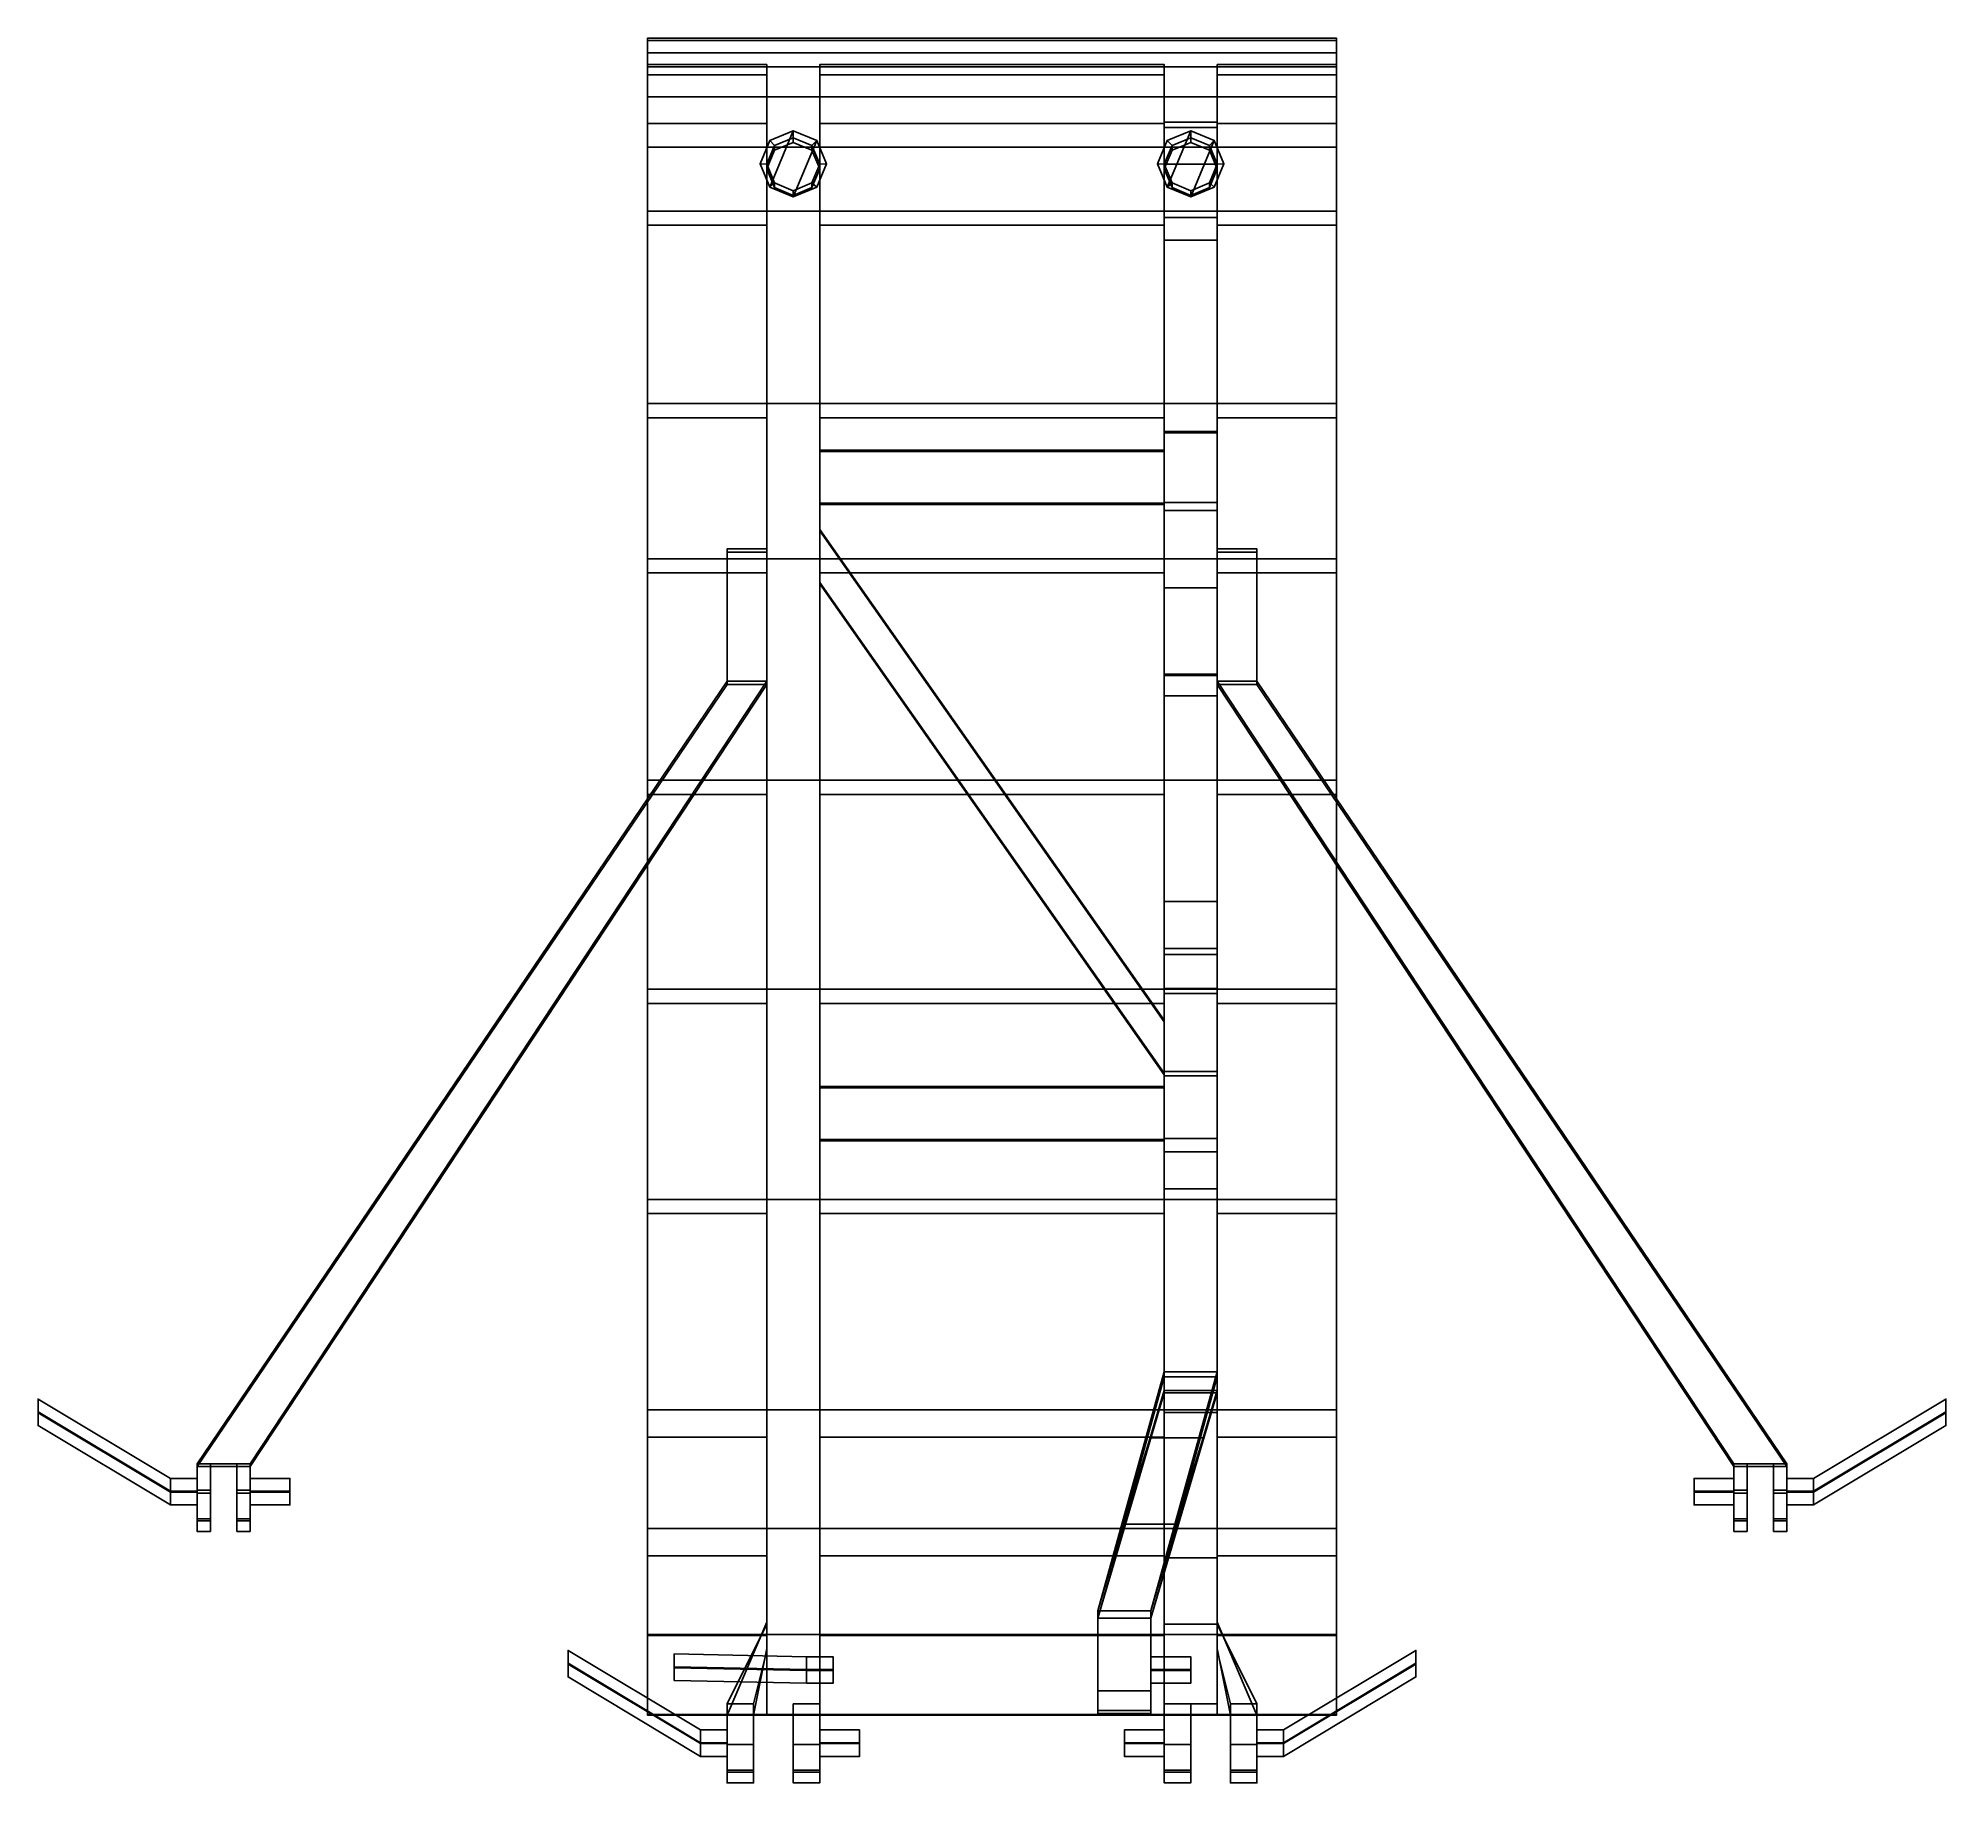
# Model space of a CAD drawing. Extents: x -0.72 to 0.72, y 1.65 to 2.97.
import ezdxf

# ---------------------------------------------------------------- set-up
doc = ezdxf.new("R2010")
doc.units = 0
doc.layers.add('TAIL', color=1, linetype='CONTINUOUS')

msp = doc.modelspace()

# ---------------------------------------------------------------- linework, layer by layer
at = {"layer": 'TAIL'}
for points in [[(-0.26, 2.9669, 1.0753), (-0.26, 2.9651, 1.1253), (0.26, 2.9651, 1.1253), (0.26, 2.9669, 1.0753)], [(-0.26, 2.9559, 0.9798), (-0.26, 2.9669, 1.0753), (0.26, 2.9669, 1.0753), (0.26, 2.9559, 0.9798)], [(-0.26, 2.9469, 1.0746), (-0.26, 2.9451, 1.1246), (-0.26, 2.9651, 1.1253), (-0.26, 2.9669, 1.0753)], [(-0.26, 2.9393, 1.0043), (-0.26, 2.9469, 1.0746), (-0.26, 2.9669, 1.0753), (-0.26, 2.9559, 0.9798)], [(0.26, 2.9669, 1.0753), (0.26, 2.9651, 1.1253), (0.26, 2.9451, 1.1246), (0.26, 2.9469, 1.0746)], [(0.26, 2.9559, 0.9798), (0.26, 2.9669, 1.0753), (0.26, 2.9469, 1.0746), (0.26, 2.9393, 1.0043)], [(-0.26, 2.9651, 1.1253), (-0.26, 2.9451, 1.1246), (0.26, 2.9451, 1.1246), (0.26, 2.9651, 1.1253)], [(-0.26, 2.9225, 0.9137), (-0.26, 2.9559, 0.9798), (0.26, 2.9559, 0.9798), (0.26, 2.9225, 0.9137)], [(-0.26, 2.9025, 0.913), (-0.26, 2.9393, 1.0043), (-0.26, 2.9559, 0.9798), (-0.26, 2.9225, 0.9137)], [(0.26, 2.9225, 0.9137), (0.26, 2.9559, 0.9798), (0.26, 2.9393, 1.0043), (0.26, 2.9025, 0.913)], [(-0.26, 2.9469, 1.0746), (-0.26, 2.9393, 1.0043), (-0.17, 2.9393, 1.0043), (-0.17, 2.9469, 1.0746)], [(-0.26, 2.9451, 1.1246), (-0.26, 2.9469, 1.0746), (-0.17, 2.9469, 1.0746), (-0.17, 2.9451, 1.1246)], [(-0.26, 2.9393, 1.0043), (-0.26, 2.9025, 0.913), (-0.17, 2.9025, 0.913), (-0.17, 2.9393, 1.0043)], [(-0.13, 2.9469, 1.0746), (-0.13, 2.9393, 1.0043), (0.13, 2.9393, 1.0043), (0.13, 2.9469, 1.0746)], [(-0.13, 2.9451, 1.1246), (-0.13, 2.9469, 1.0746), (0.13, 2.9469, 1.0746), (0.13, 2.9451, 1.1246)], [(-0.13, 2.9393, 1.0043), (-0.13, 2.9025, 0.913), (0.13, 2.9025, 0.913), (0.13, 2.9393, 1.0043)], [(0.13, 2.9469, 1.0746), (0.13, 2.9393, 1.0043), (0.13, 2.8994, 1.0029), (0.13, 2.9034, 1.0277)], [(0.13, 2.9451, 1.1246), (0.13, 2.9469, 1.0746), (0.13, 2.9034, 1.0277)], [(0.13, 2.9451, 1.1246), (0.13, 1.9443, 1.1299), (0.17, 1.9443, 1.1299), (0.17, 2.9451, 1.1246)], [(0.13, 2.9451, 1.1246), (0.13, 2.9451, 1.1246), (0.13, 2.9034, 1.0277), (0.13, 2.8315, 1.0741)], [(0.13, 2.9451, 1.1246), (0.13, 2.9451, 1.1246), (0.13, 2.8315, 1.0741), (0.13, 2.6701, 1.075)], [(0.13, 2.6701, 1.075), (0.13, 2.6701, 1.075), (0.13, 2.552, 1.0745), (0.13, 2.9451, 1.1246)], [(0.13, 2.552, 1.0745), (0.13, 2.552, 1.0745), (0.13, 2.3152, 1.076), (0.13, 2.9451, 1.1246)], [(0.13, 1.9443, 1.1299), (0.13, 2.9451, 1.1246), (0.13, 2.3152, 1.076), (0.13, 2.1363, 1.0763)], [(0.13, 2.9393, 1.0043), (0.13, 2.9025, 0.913), (0.13, 2.8718, 0.9319), (0.13, 2.8994, 1.0029)], [(0.17, 2.9034, 1.0277), (0.17, 2.8994, 1.0029), (0.17, 2.9393, 1.0043), (0.17, 2.9469, 1.0746)], [(0.17, 2.9034, 1.0277), (0.17, 2.9034, 1.0277), (0.17, 2.9469, 1.0746), (0.17, 2.9451, 1.1246)], [(0.17, 2.9469, 1.0746), (0.17, 2.9393, 1.0043), (0.26, 2.9393, 1.0043), (0.26, 2.9469, 1.0746)], [(0.17, 2.9451, 1.1246), (0.17, 2.9469, 1.0746), (0.26, 2.9469, 1.0746), (0.26, 2.9451, 1.1246)], [(0.17, 2.8315, 1.0741), (0.17, 2.9034, 1.0277), (0.17, 2.9451, 1.1246)], [(0.17, 2.6701, 1.075), (0.17, 2.8315, 1.0741), (0.17, 2.9451, 1.1246)], [(0.17, 2.9451, 1.1246), (0.17, 2.552, 1.0745), (0.17, 2.6701, 1.075)], [(0.17, 2.9451, 1.1246), (0.17, 2.3152, 1.076), (0.17, 2.552, 1.0745)], [(0.17, 2.1363, 1.0763), (0.17, 2.3152, 1.076), (0.17, 2.9451, 1.1246), (0.17, 1.9443, 1.1299)], [(0.17, 2.8994, 1.0029), (0.17, 2.8718, 0.9319), (0.17, 2.9025, 0.913), (0.17, 2.9393, 1.0043)], [(0.17, 2.9393, 1.0043), (0.17, 2.9025, 0.913), (0.26, 2.9025, 0.913), (0.26, 2.9393, 1.0043)], [(-0.26, 2.8846, 0.8523), (-0.26, 2.9225, 0.9137), (0.26, 2.9225, 0.9137), (0.26, 2.8846, 0.8523)], [(-0.26, 2.8257, 0.8202), (-0.26, 2.9025, 0.913), (-0.26, 2.9225, 0.9137), (-0.26, 2.8846, 0.8523)], [(0.26, 2.8846, 0.8523), (0.26, 2.9225, 0.9137), (0.26, 2.9025, 0.913), (0.26, 2.8257, 0.8202)], [(-0.26, 2.9025, 0.913), (-0.26, 2.8257, 0.8202), (-0.17, 2.8257, 0.8202), (-0.17, 2.9025, 0.913)], [(-0.1677, 2.8544, 1.2327), (-0.15, 2.897, 1.2312), (-0.1677, 2.8897, 1.2315), (-0.175, 2.872, 1.2321)], [(-0.15, 2.8471, 1.233), (-0.1323, 2.8897, 1.2315), (-0.15, 2.897, 1.2312), (-0.1677, 2.8544, 1.2327)], [(-0.15, 2.8917, 1.2214), (-0.1641, 2.8858, 1.2216), (-0.1677, 2.8897, 1.2315), (-0.15, 2.897, 1.2312)], [(-0.1359, 2.8858, 1.2216), (-0.15, 2.8917, 1.2214), (-0.15, 2.897, 1.2312), (-0.1323, 2.8897, 1.2315)], [(-0.13, 2.9025, 0.913), (-0.13, 2.8257, 0.8202), (0.13, 2.8257, 0.8202), (0.13, 2.9025, 0.913)], [(0.1323, 2.8544, 1.2327), (0.15, 2.897, 1.2312), (0.1323, 2.8897, 1.2315), (0.125, 2.872, 1.2321)], [(0.13, 2.8315, 1.0741), (0.13, 2.9034, 1.0277), (0.17, 2.9034, 1.0277), (0.17, 2.8315, 1.0741)], [(0.13, 2.9034, 1.0277), (0.13, 2.8994, 1.0029), (0.17, 2.8994, 1.0029), (0.17, 2.9034, 1.0277)], [(0.13, 2.9025, 0.913), (0.13, 2.8257, 0.8202), (0.13, 2.8143, 0.8599), (0.13, 2.8718, 0.9319)], [(0.13, 2.8994, 1.0029), (0.13, 2.8718, 0.9319), (0.17, 2.8718, 0.9319), (0.17, 2.8994, 1.0029)], [(0.15, 2.8917, 1.2214), (0.1359, 2.8858, 1.2216), (0.1323, 2.8897, 1.2315), (0.15, 2.897, 1.2312)], [(0.15, 2.8471, 1.233), (0.1677, 2.8897, 1.2315), (0.15, 2.897, 1.2312), (0.1323, 2.8544, 1.2327)], [(0.1641, 2.8858, 1.2216), (0.15, 2.8917, 1.2214), (0.15, 2.897, 1.2312), (0.1677, 2.8897, 1.2315)], [(0.17, 2.8718, 0.9319), (0.17, 2.8143, 0.8599), (0.17, 2.8257, 0.8202), (0.17, 2.9025, 0.913)], [(0.17, 2.9025, 0.913), (0.17, 2.8257, 0.8202), (0.26, 2.8257, 0.8202), (0.26, 2.9025, 0.913)], [(-0.26, 2.8364, 0.8006), (-0.26, 2.8846, 0.8523), (0.26, 2.8846, 0.8523), (0.26, 2.8364, 0.8006)], [(-0.26, 2.8257, 0.8202), (-0.26, 2.8257, 0.8202), (-0.26, 2.8846, 0.8523), (-0.26, 2.8364, 0.8006)], [(-0.1641, 2.8858, 1.2216), (-0.17, 2.8717, 1.2221), (-0.175, 2.872, 1.2321), (-0.1677, 2.8897, 1.2315)], [(-0.1641, 2.8823, 1.1217), (-0.17, 2.8682, 1.1222), (-0.17, 2.8717, 1.2221), (-0.1641, 2.8858, 1.2216)], [(-0.15, 2.8882, 1.1215), (-0.1641, 2.8823, 1.1217), (-0.1641, 2.8858, 1.2216), (-0.15, 2.8917, 1.2214)], [(-0.1359, 2.8823, 1.1217), (-0.15, 2.8882, 1.1215), (-0.15, 2.8917, 1.2214), (-0.1359, 2.8858, 1.2216)], [(-0.1323, 2.8544, 1.2327), (-0.125, 2.872, 1.2321), (-0.1323, 2.8897, 1.2315), (-0.15, 2.8471, 1.233)], [(-0.13, 2.8717, 1.2221), (-0.1359, 2.8858, 1.2216), (-0.1323, 2.8897, 1.2315), (-0.125, 2.872, 1.2321)], [(-0.13, 2.8682, 1.1222), (-0.1359, 2.8823, 1.1217), (-0.1359, 2.8858, 1.2216), (-0.13, 2.8717, 1.2221)], [(0.1359, 2.8858, 1.2216), (0.13, 2.8717, 1.2221), (0.125, 2.872, 1.2321), (0.1323, 2.8897, 1.2315)], [(0.1359, 2.8823, 1.1217), (0.13, 2.8682, 1.1222), (0.13, 2.8717, 1.2221), (0.1359, 2.8858, 1.2216)], [(0.15, 2.8882, 1.1215), (0.1359, 2.8823, 1.1217), (0.1359, 2.8858, 1.2216), (0.15, 2.8917, 1.2214)], [(0.1641, 2.8823, 1.1217), (0.15, 2.8882, 1.1215), (0.15, 2.8917, 1.2214), (0.1641, 2.8858, 1.2216)], [(0.1677, 2.8544, 1.2327), (0.175, 2.872, 1.2321), (0.1677, 2.8897, 1.2315), (0.15, 2.8471, 1.233)], [(0.17, 2.8717, 1.2221), (0.1641, 2.8858, 1.2216), (0.1677, 2.8897, 1.2315), (0.175, 2.872, 1.2321)], [(0.17, 2.8682, 1.1222), (0.1641, 2.8823, 1.1217), (0.1641, 2.8858, 1.2216), (0.17, 2.8717, 1.2221)], [(0.26, 2.8364, 0.8006), (0.26, 2.8846, 0.8523), (0.26, 2.8257, 0.8202)], [(-0.17, 2.8717, 1.2221), (-0.1641, 2.8576, 1.2226), (-0.1677, 2.8544, 1.2327), (-0.175, 2.872, 1.2321)], [(-0.17, 2.8682, 1.1222), (-0.1641, 2.8541, 1.1227), (-0.1641, 2.8576, 1.2226), (-0.17, 2.8717, 1.2221)], [(-0.1359, 2.8576, 1.2226), (-0.13, 2.8717, 1.2221), (-0.125, 2.872, 1.2321), (-0.1323, 2.8544, 1.2327)], [(-0.1359, 2.8541, 1.1227), (-0.13, 2.8682, 1.1222), (-0.13, 2.8717, 1.2221), (-0.1359, 2.8576, 1.2226)], [(0.13, 2.8717, 1.2221), (0.1359, 2.8576, 1.2226), (0.1323, 2.8544, 1.2327), (0.125, 2.872, 1.2321)], [(0.13, 2.8718, 0.9319), (0.13, 2.8143, 0.8599), (0.17, 2.8143, 0.8599), (0.17, 2.8718, 0.9319)], [(0.13, 2.8682, 1.1222), (0.1359, 2.8541, 1.1227), (0.1359, 2.8576, 1.2226), (0.13, 2.8717, 1.2221)], [(0.1641, 2.8576, 1.2226), (0.17, 2.8717, 1.2221), (0.175, 2.872, 1.2321), (0.1677, 2.8544, 1.2327)], [(0.1641, 2.8541, 1.1227), (0.17, 2.8682, 1.1222), (0.17, 2.8717, 1.2221), (0.1641, 2.8576, 1.2226)], [(-0.1641, 2.8576, 1.2226), (-0.15, 2.8517, 1.2228), (-0.15, 2.8471, 1.233), (-0.1677, 2.8544, 1.2327)], [(-0.1641, 2.8541, 1.1227), (-0.15, 2.8482, 1.1229), (-0.15, 2.8517, 1.2228), (-0.1641, 2.8576, 1.2226)], [(-0.15, 2.8517, 1.2228), (-0.1359, 2.8576, 1.2226), (-0.1323, 2.8544, 1.2327), (-0.15, 2.8471, 1.233)], [(-0.15, 2.8482, 1.1229), (-0.1359, 2.8541, 1.1227), (-0.1359, 2.8576, 1.2226), (-0.15, 2.8517, 1.2228)], [(0.1359, 2.8576, 1.2226), (0.15, 2.8517, 1.2228), (0.15, 2.8471, 1.233), (0.1323, 2.8544, 1.2327)], [(0.1359, 2.8541, 1.1227), (0.15, 2.8482, 1.1229), (0.15, 2.8517, 1.2228), (0.1359, 2.8576, 1.2226)], [(0.15, 2.8482, 1.1229), (0.1641, 2.8541, 1.1227), (0.1641, 2.8576, 1.2226), (0.15, 2.8517, 1.2228)], [(0.15, 2.8517, 1.2228), (0.1641, 2.8576, 1.2226), (0.1677, 2.8544, 1.2327), (0.15, 2.8471, 1.233)], [(-0.26, 2.691, 0.6655), (-0.26, 2.8364, 0.8006), (0.26, 2.8364, 0.8006), (0.26, 2.691, 0.6655)], [(-0.26, 2.8364, 0.8006), (-0.26, 2.691, 0.6655), (-0.26, 2.6803, 0.6851), (-0.26, 2.8257, 0.8202)], [(-0.26, 2.8257, 0.8202), (-0.26, 2.6803, 0.6851), (-0.17, 2.6803, 0.6851), (-0.17, 2.8257, 0.8202)], [(-0.13, 2.8257, 0.8202), (-0.13, 2.6803, 0.6851), (0.13, 2.6803, 0.6851), (0.13, 2.8257, 0.8202)], [(0.13, 2.6701, 1.075), (0.13, 2.8315, 1.0741), (0.17, 2.8315, 1.0741), (0.17, 2.6701, 1.075)], [(0.13, 2.8257, 0.8202), (0.13, 2.6803, 0.6851), (0.13, 2.6689, 0.7247), (0.13, 2.8143, 0.8599)], [(0.17, 2.8143, 0.8599), (0.17, 2.6689, 0.7247), (0.17, 2.6803, 0.6851), (0.17, 2.8257, 0.8202)], [(0.17, 2.8257, 0.8202), (0.17, 2.6803, 0.6851), (0.26, 2.6803, 0.6851), (0.26, 2.8257, 0.8202)], [(0.26, 2.8257, 0.8202), (0.26, 2.6803, 0.6851), (0.26, 2.691, 0.6655), (0.26, 2.8364, 0.8006)], [(0.13, 2.8143, 0.8599), (0.13, 2.6689, 0.7247), (0.17, 2.6689, 0.7247), (0.17, 2.8143, 0.8599)], [(-0.26, 2.5739, 0.5813), (-0.26, 2.691, 0.6655), (0.26, 2.691, 0.6655), (0.26, 2.5739, 0.5813)], [(-0.26, 2.691, 0.6655), (-0.26, 2.5739, 0.5813), (-0.26, 2.5632, 0.601), (-0.26, 2.6803, 0.6851)], [(-0.26, 2.6803, 0.6851), (-0.26, 2.5632, 0.601), (-0.17, 2.5632, 0.601), (-0.17, 2.6803, 0.6851)], [(-0.13, 2.6803, 0.6851), (-0.13, 2.5632, 0.601), (0.13, 2.5632, 0.601), (0.13, 2.6803, 0.6851)], [(0.13, 2.6803, 0.6851), (0.13, 2.5632, 0.601), (0.13, 2.6104, 0.6826), (0.13, 2.6689, 0.7247)], [(0.17, 2.6689, 0.7247), (0.17, 2.6104, 0.6826), (0.17, 2.5632, 0.601), (0.17, 2.6803, 0.6851)], [(0.17, 2.6803, 0.6851), (0.17, 2.5632, 0.601), (0.26, 2.5632, 0.601), (0.26, 2.6803, 0.6851)], [(0.26, 2.6803, 0.6851), (0.26, 2.5632, 0.601), (0.26, 2.5739, 0.5813), (0.26, 2.691, 0.6655)], [(0.13, 2.6689, 0.7247), (0.13, 2.6701, 1.075), (0.17, 2.6701, 1.075), (0.17, 2.6689, 0.7247)], [(0.13, 2.6701, 1.075), (0.13, 2.6701, 1.075), (0.13, 2.6164, 0.9809), (0.13, 2.552, 1.0745)], [(0.13, 2.6701, 1.075), (0.13, 2.6689, 0.7247), (0.13, 2.6104, 0.6826), (0.13, 2.6164, 0.9809)], [(0.17, 2.552, 1.0745), (0.17, 2.6164, 0.9809), (0.17, 2.6701, 1.075)], [(0.17, 2.6164, 0.9809), (0.17, 2.6104, 0.6826), (0.17, 2.6689, 0.7247), (0.17, 2.6701, 1.075)], [(0.13, 2.655, 1.1245), (0.13, 2.656, 1.0945), (-0.13, 2.656, 1.0945), (-0.13, 2.655, 1.1245)], [(0.13, 2.656, 1.0945), (0.13, 2.616, 1.0931), (-0.13, 2.616, 1.0931), (-0.13, 2.656, 1.0945)], [(-0.13, 2.655, 1.1245), (-0.13, 2.615, 1.1231), (0.13, 2.615, 1.1231), (0.13, 2.655, 1.1245)], [(-0.13, 2.615, 1.1231), (-0.13, 2.616, 1.0931), (0.13, 2.616, 1.0931), (0.13, 2.615, 1.1231)], [(0.13, 2.6164, 0.9809), (0.13, 2.6104, 0.6826), (0.17, 2.6104, 0.6826), (0.17, 2.6164, 0.9809)], [(0.13, 2.552, 1.0745), (0.13, 2.6164, 0.9809), (0.17, 2.6164, 0.9809), (0.17, 2.552, 1.0745)], [(0.13, 2.6104, 0.6826), (0.13, 2.2752, 1.0212), (0.17, 2.2752, 1.0212), (0.17, 2.6104, 0.6826)], [(0.13, 2.4868, 0.7325), (0.13, 2.2457, 0.9823), (0.13, 2.2752, 1.0212), (0.13, 2.6104, 0.6826)], [(0.13, 2.6104, 0.6826), (0.13, 2.6104, 0.6826), (0.13, 2.4859, 0.6236), (0.13, 2.4868, 0.7325)], [(0.13, 2.6104, 0.6826), (0.13, 2.6104, 0.6826), (0.13, 2.4705, 0.5927), (0.13, 2.4859, 0.6236)], [(0.13, 2.5632, 0.601), (0.13, 2.3961, 0.5151), (0.13, 2.4705, 0.5927), (0.13, 2.6104, 0.6826)], [(0.17, 2.6104, 0.6826), (0.17, 2.2752, 1.0212), (0.17, 2.2457, 0.9823), (0.17, 2.4868, 0.7325)], [(0.17, 2.4868, 0.7325), (0.17, 2.4859, 0.6236), (0.17, 2.6104, 0.6826)], [(0.17, 2.4859, 0.6236), (0.17, 2.4705, 0.5927), (0.17, 2.6104, 0.6826)], [(0.17, 2.6104, 0.6826), (0.17, 2.4705, 0.5927), (0.17, 2.3961, 0.5151), (0.17, 2.5632, 0.601)], [(0.13, 2.2245, 1.1295), (0.13, 2.2256, 1.0995), (-0.13, 2.596, 1.0924), (-0.13, 2.595, 1.1224)], [(0.13, 2.2256, 1.0995), (0.13, 2.1856, 1.0981), (-0.13, 2.5561, 1.091), (-0.13, 2.596, 1.0924)], [(-0.13, 2.595, 1.1224), (-0.13, 2.555, 1.121), (0.13, 2.1845, 1.1281), (0.13, 2.2245, 1.1295)], [(-0.2, 2.4815, 0.6481), (-0.2, 2.479, 0.7181), (-0.2, 2.579, 0.7216), (-0.2, 2.5814, 0.6516)], [(-0.2, 2.5814, 0.6516), (-0.2, 2.579, 0.7216), (-0.17, 2.579, 0.7216), (-0.17, 2.5814, 0.6516)], [(-0.17, 2.5814, 0.6516), (-0.17, 2.4815, 0.6481), (-0.2, 2.4815, 0.6481), (-0.2, 2.5814, 0.6516)], [(-0.2, 2.579, 0.7216), (-0.2, 2.479, 0.7181), (-0.17, 2.479, 0.7181), (-0.17, 2.579, 0.7216)], [(-0.17, 2.579, 0.7216), (-0.17, 2.479, 0.7181), (-0.17, 2.4815, 0.6481), (-0.17, 2.5814, 0.6516)], [(0.17, 2.5814, 0.6516), (0.17, 2.4815, 0.6481), (0.17, 2.479, 0.7181), (0.17, 2.579, 0.7216)], [(0.2, 2.579, 0.7216), (0.2, 2.5814, 0.6516), (0.17, 2.5814, 0.6516), (0.17, 2.579, 0.7216)], [(0.2, 2.5814, 0.6516), (0.2, 2.4815, 0.6481), (0.17, 2.4815, 0.6481), (0.17, 2.5814, 0.6516)], [(0.17, 2.579, 0.7216), (0.17, 2.479, 0.7181), (0.2, 2.479, 0.7181), (0.2, 2.579, 0.7216)], [(0.2, 2.479, 0.7181), (0.2, 2.4815, 0.6481), (0.2, 2.5814, 0.6516), (0.2, 2.579, 0.7216)], [(-0.26, 2.4068, 0.4954), (-0.26, 2.5739, 0.5813), (0.26, 2.5739, 0.5813), (0.26, 2.4068, 0.4954)], [(-0.26, 2.5739, 0.5813), (-0.26, 2.4068, 0.4954), (-0.26, 2.3961, 0.5151), (-0.26, 2.5632, 0.601)], [(0.26, 2.5632, 0.601), (0.26, 2.3961, 0.5151), (0.26, 2.4068, 0.4954), (0.26, 2.5739, 0.5813)], [(-0.26, 2.5632, 0.601), (-0.26, 2.3961, 0.5151), (-0.17, 2.3961, 0.5151), (-0.17, 2.5632, 0.601)], [(-0.13, 2.5632, 0.601), (-0.13, 2.3961, 0.5151), (0.13, 2.3961, 0.5151), (0.13, 2.5632, 0.601)], [(-0.13, 2.555, 1.121), (-0.13, 2.5561, 1.091), (0.13, 2.1856, 1.0981), (0.13, 2.1845, 1.1281)], [(0.13, 2.3152, 1.076), (0.13, 2.552, 1.0745), (0.17, 2.552, 1.0745), (0.17, 2.3152, 1.076)], [(0.17, 2.5632, 0.601), (0.17, 2.3961, 0.5151), (0.26, 2.3961, 0.5151), (0.26, 2.5632, 0.601)], [(-0.6, 1.8908, 0.6575), (-0.6, 1.8887, 0.7175), (-0.2, 2.479, 0.7181), (-0.2, 2.4815, 0.6481)], [(-0.17, 2.4815, 0.6481), (-0.56, 1.8908, 0.6575), (-0.6, 1.8908, 0.6575), (-0.2, 2.4815, 0.6481)], [(-0.2, 2.479, 0.7181), (-0.6, 1.8887, 0.7175), (-0.56, 1.8887, 0.7175), (-0.17, 2.479, 0.7181)], [(-0.17, 2.479, 0.7181), (-0.56, 1.8887, 0.7175), (-0.56, 1.8908, 0.6575), (-0.17, 2.4815, 0.6481)], [(0.13, 2.2457, 0.9823), (0.13, 2.4868, 0.7325), (0.17, 2.4868, 0.7325), (0.17, 2.2457, 0.9823)], [(0.13, 2.4868, 0.7325), (0.13, 2.4859, 0.6236), (0.17, 2.4859, 0.6236), (0.17, 2.4868, 0.7325)], [(0.13, 2.4859, 0.6236), (0.13, 2.4705, 0.5927), (0.17, 2.4705, 0.5927), (0.17, 2.4859, 0.6236)], [(0.17, 2.4815, 0.6481), (0.56, 1.8908, 0.6575), (0.56, 1.8887, 0.7175), (0.17, 2.479, 0.7181)], [(0.2, 2.4815, 0.6481), (0.6, 1.8908, 0.6575), (0.56, 1.8908, 0.6575), (0.17, 2.4815, 0.6481)], [(0.17, 2.479, 0.7181), (0.56, 1.8887, 0.7175), (0.6, 1.8887, 0.7175), (0.2, 2.479, 0.7181)], [(0.6, 1.8887, 0.7175), (0.6, 1.8908, 0.6575), (0.2, 2.4815, 0.6481), (0.2, 2.479, 0.7181)], [(0.13, 2.4705, 0.5927), (0.13, 2.2798, 0.5059), (0.17, 2.2798, 0.5059), (0.17, 2.4705, 0.5927)], [(0.13, 2.3961, 0.5151), (0.13, 2.2383, 0.4495), (0.13, 2.2798, 0.5059), (0.13, 2.4705, 0.5927)], [(0.17, 2.4705, 0.5927), (0.17, 2.2798, 0.5059), (0.17, 2.2383, 0.4495), (0.17, 2.3961, 0.5151)], [(-0.26, 2.249, 0.4299), (-0.26, 2.4068, 0.4954), (0.26, 2.4068, 0.4954), (0.26, 2.249, 0.4299)], [(-0.26, 2.4068, 0.4954), (-0.26, 2.249, 0.4299), (-0.26, 2.2383, 0.4495), (-0.26, 2.3961, 0.5151)], [(0.26, 2.3961, 0.5151), (0.26, 2.2383, 0.4495), (0.26, 2.249, 0.4299), (0.26, 2.4068, 0.4954)], [(-0.26, 2.3961, 0.5151), (-0.26, 2.2383, 0.4495), (-0.17, 2.2383, 0.4495), (-0.17, 2.3961, 0.5151)], [(-0.13, 2.3961, 0.5151), (-0.13, 2.2383, 0.4495), (0.13, 2.2383, 0.4495), (0.13, 2.3961, 0.5151)], [(0.17, 2.3961, 0.5151), (0.17, 2.2383, 0.4495), (0.26, 2.2383, 0.4495), (0.26, 2.3961, 0.5151)], [(0.13, 2.2752, 1.0212), (0.13, 2.3152, 1.076), (0.17, 2.3152, 1.076), (0.17, 2.2752, 1.0212)], [(0.13, 2.1869, 0.9817), (0.13, 2.1363, 1.0763), (0.13, 2.3152, 1.076), (0.13, 2.2752, 1.0212)], [(0.17, 2.2752, 1.0212), (0.17, 2.3152, 1.076), (0.17, 2.1363, 1.0763), (0.17, 2.1869, 0.9817)], [(0.13, 2.2798, 0.5059), (0.13, 2.2496, 0.5131), (0.17, 2.2496, 0.5131), (0.17, 2.2798, 0.5059)], [(0.13, 2.0983, 0.4467), (0.13, 2.0983, 0.4467), (0.13, 2.2496, 0.5131), (0.13, 2.2798, 0.5059)], [(0.13, 2.2383, 0.4495), (0.13, 2.0798, 0.404), (0.13, 2.0983, 0.4467), (0.13, 2.2798, 0.5059)], [(0.13, 2.1869, 0.9817), (0.13, 2.2752, 1.0212), (0.13, 2.2457, 0.9823), (0.13, 2.1869, 0.9817)], [(0.17, 2.2798, 0.5059), (0.17, 2.2496, 0.5131), (0.17, 2.0983, 0.4467)], [(0.17, 2.2798, 0.5059), (0.17, 2.0983, 0.4467), (0.17, 2.0798, 0.404), (0.17, 2.2383, 0.4495)], [(0.17, 2.1869, 0.9817), (0.17, 2.2457, 0.9823), (0.17, 2.2752, 1.0212)], [(-0.26, 2.0904, 0.3843), (-0.26, 2.249, 0.4299), (0.26, 2.249, 0.4299), (0.26, 2.0904, 0.3843)], [(-0.26, 2.249, 0.4299), (-0.26, 2.0904, 0.3843), (-0.26, 2.0798, 0.404), (-0.26, 2.2383, 0.4495)], [(0.13, 2.2496, 0.5131), (0.13, 2.1836, 0.5833), (0.17, 2.1836, 0.5833), (0.17, 2.2496, 0.5131)], [(0.13, 2.0983, 0.4467), (0.13, 2.1262, 0.5056), (0.13, 2.1836, 0.5833), (0.13, 2.2496, 0.5131)], [(0.17, 2.2496, 0.5131), (0.17, 2.1836, 0.5833), (0.17, 2.1262, 0.5056), (0.17, 2.0983, 0.4467)], [(0.26, 2.2383, 0.4495), (0.26, 2.0798, 0.404), (0.26, 2.0904, 0.3843), (0.26, 2.249, 0.4299)], [(-0.26, 2.2383, 0.4495), (-0.26, 2.0798, 0.404), (-0.17, 2.0798, 0.404), (-0.17, 2.2383, 0.4495)], [(-0.13, 2.2383, 0.4495), (-0.13, 2.0798, 0.404), (0.13, 2.0798, 0.404), (0.13, 2.2383, 0.4495)], [(0.13, 2.1869, 0.9817), (0.13, 2.2457, 0.9823), (0.17, 2.2457, 0.9823), (0.17, 2.1869, 0.9817)], [(0.17, 2.2383, 0.4495), (0.17, 2.0798, 0.404), (0.26, 2.0798, 0.404), (0.26, 2.2383, 0.4495)], [(0.13, 2.1746, 1.1277), (0.13, 2.1756, 1.0977), (-0.13, 2.1756, 1.0977), (-0.13, 2.1746, 1.1277)], [(0.13, 2.1756, 1.0977), (0.13, 2.1356, 1.0963), (-0.13, 2.1356, 1.0963), (-0.13, 2.1756, 1.0977)], [(-0.13, 2.1746, 1.1277), (-0.13, 2.1346, 1.1263), (0.13, 2.1346, 1.1263), (0.13, 2.1746, 1.1277)], [(0.13, 2.1836, 0.5833), (0.13, 2.1869, 0.9817), (0.17, 2.1869, 0.9817), (0.17, 2.1836, 0.5833)], [(0.13, 2.1262, 0.5056), (0.13, 2.1363, 1.0763), (0.13, 2.1869, 0.9817), (0.13, 2.1836, 0.5833)], [(0.17, 2.1836, 0.5833), (0.17, 2.1869, 0.9817), (0.17, 2.1363, 1.0763), (0.17, 2.1262, 0.5056)], [(-0.13, 2.1346, 1.1263), (-0.13, 2.1356, 1.0963), (0.13, 2.1356, 1.0963), (0.13, 2.1346, 1.1263)], [(0.13, 1.9462, 1.077), (0.13, 2.1363, 1.0763), (0.17, 2.1363, 1.0763), (0.17, 1.9462, 1.077)], [(0.13, 2.1363, 1.0763), (0.13, 2.1262, 0.5056), (0.17, 2.1262, 0.5056), (0.17, 2.1363, 1.0763)], [(0.13, 1.9443, 1.1299), (0.13, 1.9443, 1.1299), (0.13, 2.1363, 1.0763), (0.13, 1.9462, 1.077)], [(0.17, 1.9462, 1.077), (0.17, 2.1363, 1.0763), (0.17, 1.9443, 1.1299)], [(0.13, 2.1262, 0.5056), (0.13, 1.9565, 0.7826), (0.17, 1.9565, 0.7826), (0.17, 2.1262, 0.5056)], [(0.13, 1.9565, 0.7826), (0.13, 2.1262, 0.5056), (0.13, 2.0983, 0.4467), (0.13, 1.9603, 0.673)], [(0.17, 2.1262, 0.5056), (0.17, 1.9565, 0.7826), (0.17, 1.9603, 0.673), (0.17, 2.0983, 0.4467)], [(-0.26, 1.9316, 0.3488), (-0.26, 2.0904, 0.3843), (0.26, 2.0904, 0.3843), (0.26, 1.9316, 0.3488)], [(-0.26, 2.0904, 0.3843), (-0.26, 1.9316, 0.3488), (-0.26, 1.9109, 0.368), (-0.26, 2.0798, 0.404)], [(0.13, 1.9603, 0.673), (0.13, 2.0983, 0.4467), (0.17, 2.0983, 0.4467), (0.17, 1.9603, 0.673)], [(0.13, 2.0983, 0.4467), (0.13, 1.9295, 0.4087), (0.17, 1.9295, 0.4087), (0.17, 2.0983, 0.4467)], [(0.13, 2.0798, 0.404), (0.13, 1.9109, 0.368), (0.13, 1.9295, 0.4087), (0.13, 2.0983, 0.4467)], [(0.17, 2.0983, 0.4467), (0.17, 1.9295, 0.4087), (0.17, 1.9109, 0.368), (0.17, 2.0798, 0.404)], [(0.26, 2.0798, 0.404), (0.26, 1.9109, 0.368), (0.26, 1.9316, 0.3488), (0.26, 2.0904, 0.3843)], [(-0.26, 2.0798, 0.404), (-0.26, 1.9109, 0.368), (-0.17, 1.9109, 0.368), (-0.17, 2.0798, 0.404)], [(-0.13, 2.0798, 0.404), (-0.13, 1.9109, 0.368), (0.13, 1.9109, 0.368), (0.13, 2.0798, 0.404)], [(0.17, 2.0798, 0.404), (0.17, 1.9109, 0.368), (0.26, 1.9109, 0.368), (0.26, 2.0798, 0.404)], [(0.08, 1.7799, 0.9689), (0.13, 1.9603, 0.673), (0.17, 1.9603, 0.673), (0.12, 1.7799, 0.9689)], [(0.0992, 1.8452, 0.9641), (0.13, 1.9565, 0.7826), (0.13, 1.9603, 0.673), (0.08, 1.7799, 0.9689)], [(0.17, 1.9565, 0.7826), (0.1392, 1.8452, 0.9641), (0.12, 1.7799, 0.9689), (0.17, 1.9603, 0.673)], [(0.08, 1.7742, 1.1308), (0.08, 1.7742, 1.1308), (0.13, 1.9443, 1.1299), (0.1195, 1.9104, 1.0771)], [(0.13, 1.9443, 1.1299), (0.08, 1.7742, 1.1308), (0.12, 1.7742, 1.1308), (0.17, 1.9443, 1.1299)], [(0.13, 1.9565, 0.7826), (0.0992, 1.8452, 0.9641), (0.1392, 1.8452, 0.9641), (0.17, 1.9565, 0.7826)], [(0.1195, 1.9104, 1.0771), (0.13, 1.9462, 1.077), (0.17, 1.9462, 1.077), (0.1595, 1.9104, 1.0771)], [(0.1195, 1.9104, 1.0771), (0.1195, 1.9104, 1.0771), (0.13, 1.9443, 1.1299), (0.13, 1.9462, 1.077)], [(0.1595, 1.9104, 1.0771), (0.17, 1.9443, 1.1299), (0.12, 1.7742, 1.1308)], [(0.17, 1.9462, 1.077), (0.17, 1.9443, 1.1299), (0.1595, 1.9104, 1.0771)], [(-0.62, 1.8694, 0.6968), (-0.62, 1.8798, 0.6872), (-0.72, 1.9397, 0.6892), (-0.72, 1.9294, 0.6989)], [(-0.62, 1.8798, 0.6872), (-0.62, 1.8701, 0.6768), (-0.72, 1.9301, 0.6789), (-0.72, 1.9397, 0.6892)], [(-0.72, 1.9294, 0.6989), (-0.72, 1.9397, 0.6892), (-0.72, 1.9301, 0.6789), (-0.72, 1.9197, 0.6885)], [(-0.62, 1.8701, 0.6768), (-0.62, 1.8598, 0.6865), (-0.72, 1.9197, 0.6885), (-0.72, 1.9301, 0.6789)], [(-0.26, 1.842, 0.3356), (-0.26, 1.9316, 0.3488), (0.26, 1.9316, 0.3488), (0.26, 1.842, 0.3356)], [(-0.26, 1.9316, 0.3488), (-0.26, 1.842, 0.3356), (-0.26, 1.8213, 0.3549), (-0.26, 1.9109, 0.368)], [(0.26, 1.9109, 0.368), (0.26, 1.8213, 0.3549), (0.26, 1.842, 0.3356), (0.26, 1.9316, 0.3488)], [(0.62, 1.8701, 0.6768), (0.62, 1.8798, 0.6872), (0.72, 1.9397, 0.6892), (0.72, 1.9301, 0.6789)], [(0.62, 1.8798, 0.6872), (0.62, 1.8694, 0.6968), (0.72, 1.9294, 0.6989), (0.72, 1.9397, 0.6892)], [(0.62, 1.8598, 0.6865), (0.62, 1.8701, 0.6768), (0.72, 1.9301, 0.6789), (0.72, 1.9197, 0.6885)], [(0.72, 1.9301, 0.6789), (0.72, 1.9397, 0.6892), (0.72, 1.9294, 0.6989), (0.72, 1.9197, 0.6885)], [(-0.62, 1.8598, 0.6865), (-0.62, 1.8694, 0.6968), (-0.72, 1.9294, 0.6989), (-0.72, 1.9197, 0.6885)], [(0.13, 1.9295, 0.4087), (0.13, 1.8199, 0.3949), (0.17, 1.8199, 0.3949), (0.17, 1.9295, 0.4087)], [(0.13, 1.9109, 0.368), (0.13, 1.8213, 0.3549), (0.13, 1.8199, 0.3949), (0.13, 1.9295, 0.4087)], [(0.17, 1.9295, 0.4087), (0.17, 1.8199, 0.3949), (0.17, 1.8213, 0.3549), (0.17, 1.9109, 0.368)], [(0.62, 1.8694, 0.6968), (0.62, 1.8598, 0.6865), (0.72, 1.9197, 0.6885), (0.72, 1.9294, 0.6989)], [(-0.26, 1.9109, 0.368), (-0.26, 1.8213, 0.3549), (-0.17, 1.8213, 0.3549), (-0.17, 1.9109, 0.368)], [(-0.13, 1.9109, 0.368), (-0.13, 1.8213, 0.3549), (0.13, 1.8213, 0.3549), (0.13, 1.9109, 0.368)], [(0.08, 1.7799, 0.9689), (0.08, 1.7742, 1.1308), (0.1195, 1.9104, 1.0771), (0.0992, 1.8452, 0.9641)], [(0.0992, 1.8452, 0.9641), (0.1195, 1.9104, 1.0771), (0.1595, 1.9104, 1.0771), (0.1392, 1.8452, 0.9641)], [(0.1392, 1.8452, 0.9641), (0.1595, 1.9104, 1.0771), (0.12, 1.7742, 1.1308), (0.12, 1.7799, 0.9689)], [(0.17, 1.9109, 0.368), (0.17, 1.8213, 0.3549), (0.26, 1.8213, 0.3549), (0.26, 1.9109, 0.368)], [(-0.59, 1.8908, 0.6575), (-0.59, 1.8708, 0.6568), (-0.6, 1.8708, 0.6568), (-0.6, 1.8908, 0.6575)], [(-0.6, 1.8687, 0.7168), (-0.6, 1.8887, 0.7175), (-0.6, 1.8908, 0.6575), (-0.6, 1.8708, 0.6568)], [(-0.59, 1.8687, 0.7168), (-0.59, 1.8887, 0.7175), (-0.6, 1.8887, 0.7175), (-0.6, 1.8687, 0.7168)], [(-0.57, 1.8908, 0.6575), (-0.57, 1.8887, 0.7175), (-0.59, 1.8887, 0.7175), (-0.59, 1.8908, 0.6575)], [(-0.59, 1.8708, 0.6568), (-0.59, 1.8908, 0.6575), (-0.59, 1.8887, 0.7175), (-0.59, 1.8687, 0.7168)], [(-0.57, 1.8687, 0.7168), (-0.57, 1.8887, 0.7175), (-0.57, 1.8908, 0.6575), (-0.57, 1.8708, 0.6568)], [(-0.56, 1.8908, 0.6575), (-0.56, 1.8708, 0.6568), (-0.57, 1.8708, 0.6568), (-0.57, 1.8908, 0.6575)], [(-0.56, 1.8687, 0.7168), (-0.56, 1.8887, 0.7175), (-0.57, 1.8887, 0.7175), (-0.57, 1.8687, 0.7168)], [(-0.56, 1.8708, 0.6568), (-0.56, 1.8908, 0.6575), (-0.56, 1.8887, 0.7175), (-0.56, 1.8687, 0.7168)], [(0.56, 1.8687, 0.7168), (0.56, 1.8887, 0.7175), (0.56, 1.8908, 0.6575), (0.56, 1.8708, 0.6568)], [(0.57, 1.8908, 0.6575), (0.57, 1.8708, 0.6568), (0.56, 1.8708, 0.6568), (0.56, 1.8908, 0.6575)], [(0.57, 1.8687, 0.7168), (0.57, 1.8887, 0.7175), (0.56, 1.8887, 0.7175), (0.56, 1.8687, 0.7168)], [(0.59, 1.8908, 0.6575), (0.59, 1.8887, 0.7175), (0.57, 1.8887, 0.7175), (0.57, 1.8908, 0.6575)], [(0.57, 1.8708, 0.6568), (0.57, 1.8908, 0.6575), (0.57, 1.8887, 0.7175), (0.57, 1.8687, 0.7168)], [(0.59, 1.8687, 0.7168), (0.59, 1.8887, 0.7175), (0.59, 1.8908, 0.6575), (0.59, 1.8708, 0.6568)], [(0.6, 1.8908, 0.6575), (0.6, 1.8708, 0.6568), (0.59, 1.8708, 0.6568), (0.59, 1.8908, 0.6575)], [(0.6, 1.8687, 0.7168), (0.6, 1.8887, 0.7175), (0.59, 1.8887, 0.7175), (0.59, 1.8687, 0.7168)], [(0.6, 1.8708, 0.6568), (0.6, 1.8908, 0.6575), (0.6, 1.8887, 0.7175), (0.6, 1.8687, 0.7168)], [(-0.6, 1.8694, 0.6968), (-0.6, 1.8798, 0.6872), (-0.62, 1.8798, 0.6872), (-0.62, 1.8694, 0.6968)], [(-0.6, 1.8798, 0.6872), (-0.6, 1.8701, 0.6768), (-0.62, 1.8701, 0.6768), (-0.62, 1.8798, 0.6872)], [(-0.53, 1.8694, 0.6968), (-0.53, 1.8798, 0.6872), (-0.56, 1.8798, 0.6872), (-0.56, 1.8694, 0.6968)], [(-0.53, 1.8798, 0.6872), (-0.53, 1.8701, 0.6768), (-0.56, 1.8701, 0.6768), (-0.56, 1.8798, 0.6872)], [(-0.53, 1.8694, 0.6968), (-0.53, 1.8598, 0.6865), (-0.53, 1.8701, 0.6768), (-0.53, 1.8798, 0.6872)], [(0.53, 1.8701, 0.6768), (0.53, 1.8598, 0.6865), (0.53, 1.8694, 0.6968), (0.53, 1.8798, 0.6872)], [(0.53, 1.8701, 0.6768), (0.53, 1.8798, 0.6872), (0.56, 1.8798, 0.6872), (0.56, 1.8701, 0.6768)], [(0.53, 1.8798, 0.6872), (0.53, 1.8694, 0.6968), (0.56, 1.8694, 0.6968), (0.56, 1.8798, 0.6872)], [(0.6, 1.8701, 0.6768), (0.6, 1.8798, 0.6872), (0.62, 1.8798, 0.6872), (0.62, 1.8701, 0.6768)], [(0.6, 1.8798, 0.6872), (0.6, 1.8694, 0.6968), (0.62, 1.8694, 0.6968), (0.62, 1.8798, 0.6872)], [(-0.6, 1.8701, 0.6768), (-0.6, 1.8598, 0.6865), (-0.62, 1.8598, 0.6865), (-0.62, 1.8701, 0.6768)], [(-0.6, 1.8598, 0.6865), (-0.6, 1.8694, 0.6968), (-0.62, 1.8694, 0.6968), (-0.62, 1.8598, 0.6865)], [(-0.59, 1.8708, 0.6568), (-0.59, 1.8493, 0.6649), (-0.6, 1.8493, 0.6649), (-0.6, 1.8708, 0.6568)], [(-0.6, 1.8478, 0.7073), (-0.6, 1.8687, 0.7168), (-0.6, 1.8708, 0.6568), (-0.6, 1.8493, 0.6649)], [(-0.59, 1.8478, 0.7073), (-0.59, 1.8687, 0.7168), (-0.6, 1.8687, 0.7168), (-0.6, 1.8478, 0.7073)], [(-0.59, 1.8493, 0.6649), (-0.59, 1.8708, 0.6568), (-0.59, 1.8687, 0.7168), (-0.59, 1.8478, 0.7073)], [(-0.57, 1.8478, 0.7073), (-0.57, 1.8687, 0.7168), (-0.57, 1.8708, 0.6568), (-0.57, 1.8493, 0.6649)], [(-0.56, 1.8708, 0.6568), (-0.56, 1.8493, 0.6649), (-0.57, 1.8493, 0.6649), (-0.57, 1.8708, 0.6568)], [(-0.56, 1.8478, 0.7073), (-0.56, 1.8687, 0.7168), (-0.57, 1.8687, 0.7168), (-0.57, 1.8478, 0.7073)], [(-0.56, 1.8493, 0.6649), (-0.56, 1.8708, 0.6568), (-0.56, 1.8687, 0.7168), (-0.56, 1.8478, 0.7073)], [(-0.53, 1.8701, 0.6768), (-0.53, 1.8598, 0.6865), (-0.56, 1.8598, 0.6865), (-0.56, 1.8701, 0.6768)], [(-0.53, 1.8598, 0.6865), (-0.53, 1.8694, 0.6968), (-0.56, 1.8694, 0.6968), (-0.56, 1.8598, 0.6865)], [(0.53, 1.8598, 0.6865), (0.53, 1.8701, 0.6768), (0.56, 1.8701, 0.6768), (0.56, 1.8598, 0.6865)], [(0.53, 1.8694, 0.6968), (0.53, 1.8598, 0.6865), (0.56, 1.8598, 0.6865), (0.56, 1.8694, 0.6968)], [(0.56, 1.8478, 0.7073), (0.56, 1.8687, 0.7168), (0.56, 1.8708, 0.6568), (0.56, 1.8493, 0.6649)], [(0.57, 1.8708, 0.6568), (0.57, 1.8493, 0.6649), (0.56, 1.8493, 0.6649), (0.56, 1.8708, 0.6568)], [(0.57, 1.8478, 0.7073), (0.57, 1.8687, 0.7168), (0.56, 1.8687, 0.7168), (0.56, 1.8478, 0.7073)], [(0.57, 1.8493, 0.6649), (0.57, 1.8708, 0.6568), (0.57, 1.8687, 0.7168), (0.57, 1.8478, 0.7073)], [(0.59, 1.8478, 0.7073), (0.59, 1.8687, 0.7168), (0.59, 1.8708, 0.6568), (0.59, 1.8493, 0.6649)], [(0.6, 1.8708, 0.6568), (0.6, 1.8493, 0.6649), (0.59, 1.8493, 0.6649), (0.59, 1.8708, 0.6568)], [(0.6, 1.8478, 0.7073), (0.6, 1.8687, 0.7168), (0.59, 1.8687, 0.7168), (0.59, 1.8478, 0.7073)], [(0.6, 1.8493, 0.6649), (0.6, 1.8708, 0.6568), (0.6, 1.8687, 0.7168), (0.6, 1.8478, 0.7073)], [(0.6, 1.8598, 0.6865), (0.6, 1.8701, 0.6768), (0.62, 1.8701, 0.6768), (0.62, 1.8598, 0.6865)], [(0.6, 1.8694, 0.6968), (0.6, 1.8598, 0.6865), (0.62, 1.8598, 0.6865), (0.62, 1.8694, 0.6968)], [(-0.59, 1.8493, 0.6649), (-0.59, 1.8398, 0.6858), (-0.6, 1.8398, 0.6858), (-0.6, 1.8493, 0.6649)], [(-0.6, 1.8398, 0.6858), (-0.6, 1.8478, 0.7073), (-0.6, 1.8493, 0.6649), (-0.6, 1.8398, 0.6858)], [(-0.59, 1.8398, 0.6858), (-0.59, 1.8478, 0.7073), (-0.6, 1.8478, 0.7073), (-0.6, 1.8398, 0.6858)], [(-0.59, 1.8398, 0.6858), (-0.59, 1.8493, 0.6649), (-0.59, 1.8478, 0.7073), (-0.59, 1.8398, 0.6858)], [(-0.57, 1.8398, 0.6858), (-0.57, 1.8478, 0.7073), (-0.57, 1.8493, 0.6649), (-0.57, 1.8398, 0.6858)], [(-0.56, 1.8493, 0.6649), (-0.56, 1.8398, 0.6858), (-0.57, 1.8398, 0.6858), (-0.57, 1.8493, 0.6649)], [(-0.56, 1.8398, 0.6858), (-0.56, 1.8478, 0.7073), (-0.57, 1.8478, 0.7073), (-0.57, 1.8398, 0.6858)], [(-0.56, 1.8398, 0.6858), (-0.56, 1.8493, 0.6649), (-0.56, 1.8478, 0.7073), (-0.56, 1.8398, 0.6858)], [(0.56, 1.8398, 0.6858), (0.56, 1.8478, 0.7073), (0.56, 1.8493, 0.6649), (0.56, 1.8398, 0.6858)], [(0.57, 1.8493, 0.6649), (0.57, 1.8398, 0.6858), (0.56, 1.8398, 0.6858), (0.56, 1.8493, 0.6649)], [(0.57, 1.8398, 0.6858), (0.57, 1.8478, 0.7073), (0.56, 1.8478, 0.7073), (0.56, 1.8398, 0.6858)], [(0.57, 1.8398, 0.6858), (0.57, 1.8493, 0.6649), (0.57, 1.8478, 0.7073), (0.57, 1.8398, 0.6858)], [(0.59, 1.8398, 0.6858), (0.59, 1.8478, 0.7073), (0.59, 1.8493, 0.6649), (0.59, 1.8398, 0.6858)], [(0.6, 1.8493, 0.6649), (0.6, 1.8398, 0.6858), (0.59, 1.8398, 0.6858), (0.59, 1.8493, 0.6649)], [(0.6, 1.8398, 0.6858), (0.6, 1.8478, 0.7073), (0.59, 1.8478, 0.7073), (0.59, 1.8398, 0.6858)], [(0.6, 1.8398, 0.6858), (0.6, 1.8493, 0.6649), (0.6, 1.8478, 0.7073), (0.6, 1.8398, 0.6858)], [(-0.26, 1.762, 0.3328), (-0.26, 1.842, 0.3356), (0.26, 1.842, 0.3356), (0.26, 1.762, 0.3328)], [(-0.26, 1.842, 0.3356), (-0.26, 1.762, 0.3328), (-0.26, 1.7613, 0.3528), (-0.26, 1.8213, 0.3549)], [(0.26, 1.8213, 0.3549), (0.26, 1.7613, 0.3528), (0.26, 1.762, 0.3328), (0.26, 1.842, 0.3356)], [(-0.26, 1.8213, 0.3549), (-0.26, 1.7613, 0.3528), (-0.17, 1.7613, 0.3528), (-0.17, 1.8213, 0.3549)], [(-0.13, 1.8213, 0.3549), (-0.13, 1.7613, 0.3528), (0.13, 1.7613, 0.3528), (0.13, 1.8213, 0.3549)], [(0.13, 1.8213, 0.3549), (0.13, 1.7613, 0.3528), (0.13, 1.7699, 0.3931), (0.13, 1.8199, 0.3949)], [(0.13, 1.8199, 0.3949), (0.13, 1.7699, 0.3931), (0.17, 1.7699, 0.3931), (0.17, 1.8199, 0.3949)], [(0.17, 1.8199, 0.3949), (0.17, 1.7699, 0.3931), (0.17, 1.7613, 0.3528), (0.17, 1.8213, 0.3549)], [(0.17, 1.8213, 0.3549), (0.17, 1.7613, 0.3528), (0.26, 1.7613, 0.3528), (0.26, 1.8213, 0.3549)], [(-0.2, 1.7096, 0.401), (-0.17, 1.7699, 0.3931), (-0.17, 1.7713, 0.3532), (-0.2, 1.701, 0.3607)], [(-0.17, 1.7514, 0.3525), (-0.18, 1.701, 0.3607), (-0.2, 1.701, 0.3607), (-0.17, 1.7713, 0.3532)], [(0.08, 1.7194, 1.1311), (0.08, 1.7799, 0.9689), (0.08, 1.7023, 1.0961), (0.08, 1.7046, 1.1177)], [(0.08, 1.7742, 1.1308), (0.08, 1.7799, 0.9689), (0.08, 1.7194, 1.1311)], [(0.08, 1.7023, 1.0961), (0.08, 1.7799, 0.9689), (0.12, 1.7799, 0.9689), (0.12, 1.7023, 1.0961)], [(0.08, 1.7742, 1.1308), (0.08, 1.7194, 1.1311), (0.12, 1.7194, 1.1311), (0.12, 1.7742, 1.1308)], [(0.12, 1.7046, 1.1177), (0.12, 1.7023, 1.0961), (0.12, 1.7799, 0.9689), (0.12, 1.7194, 1.1311)], [(0.12, 1.7194, 1.1311), (0.12, 1.7194, 1.1311), (0.12, 1.7799, 0.9689), (0.12, 1.7742, 1.1308)], [(0.2, 1.701, 0.3607), (0.17, 1.7713, 0.3532), (0.17, 1.7699, 0.3931), (0.2, 1.7096, 0.401)], [(0.17, 1.7713, 0.3532), (0.2, 1.701, 0.3607), (0.18, 1.701, 0.3607), (0.17, 1.7514, 0.3525)], [(-0.26, 1.7017, 0.3407), (-0.26, 1.762, 0.3328), (0.26, 1.762, 0.3328), (0.26, 1.7017, 0.3407)], [(-0.26, 1.762, 0.3328), (-0.26, 1.7017, 0.3407), (-0.26, 1.701, 0.3607), (-0.26, 1.7613, 0.3528)], [(-0.26, 1.7613, 0.3528), (-0.26, 1.701, 0.3607), (-0.17, 1.701, 0.3607), (-0.17, 1.7613, 0.3528)], [(-0.18, 1.7096, 0.401), (-0.17, 1.75, 0.3924), (-0.17, 1.7699, 0.3931), (-0.2, 1.7096, 0.401)], [(-0.13, 1.7613, 0.3528), (-0.13, 1.701, 0.3607), (0.13, 1.701, 0.3607), (0.13, 1.7613, 0.3528)], [(0.13, 1.7699, 0.3931), (0.13, 1.7096, 0.401), (0.17, 1.7096, 0.401), (0.17, 1.7699, 0.3931)], [(0.13, 1.7613, 0.3528), (0.13, 1.701, 0.3607), (0.13, 1.7096, 0.401), (0.13, 1.7699, 0.3931)], [(0.17, 1.7699, 0.3931), (0.17, 1.7096, 0.401), (0.17, 1.701, 0.3607), (0.17, 1.7613, 0.3528)], [(0.2, 1.7096, 0.401), (0.17, 1.7699, 0.3931), (0.17, 1.75, 0.3924), (0.18, 1.7096, 0.401)], [(0.17, 1.7613, 0.3528), (0.17, 1.701, 0.3607), (0.26, 1.701, 0.3607), (0.26, 1.7613, 0.3528)], [(0.26, 1.7613, 0.3528), (0.26, 1.701, 0.3607), (0.26, 1.7017, 0.3407), (0.26, 1.762, 0.3328)], [(-0.32, 1.7396, 0.4021), (-0.32, 1.75, 0.3924), (-0.32, 1.7403, 0.3821), (-0.32, 1.73, 0.3917)], [(-0.22, 1.6797, 0.4), (-0.22, 1.69, 0.3903), (-0.32, 1.75, 0.3924), (-0.32, 1.7396, 0.4021)], [(-0.22, 1.69, 0.3903), (-0.22, 1.6803, 0.38), (-0.32, 1.7403, 0.3821), (-0.32, 1.75, 0.3924)], [(-0.14, 1.7452, 1.1027), (-0.14, 1.7355, 1.0924), (-0.24, 1.7376, 1.0324), (-0.24, 1.7473, 1.0427)], [(-0.14, 1.7348, 1.1124), (-0.14, 1.7452, 1.1027), (-0.24, 1.7473, 1.0427), (-0.24, 1.7369, 1.0524)], [(-0.24, 1.7473, 1.0427), (-0.24, 1.7376, 1.0324), (-0.24, 1.7273, 1.042), (-0.24, 1.7369, 1.0524)], [(-0.18, 1.701, 0.3607), (-0.17, 1.7514, 0.3525), (-0.17, 1.75, 0.3924), (-0.18, 1.7096, 0.401)], [(-0.12, 1.7452, 1.1027), (-0.12, 1.7355, 1.0924), (-0.14, 1.7355, 1.0924), (-0.14, 1.7452, 1.1027)], [(-0.12, 1.7348, 1.1124), (-0.12, 1.7452, 1.1027), (-0.14, 1.7452, 1.1027), (-0.14, 1.7348, 1.1124)], [(0.15, 1.7452, 1.1027), (0.15, 1.7355, 1.0924), (0.12, 1.7355, 1.0924), (0.12, 1.7452, 1.1027)], [(0.15, 1.7348, 1.1124), (0.15, 1.7452, 1.1027), (0.12, 1.7452, 1.1027), (0.12, 1.7348, 1.1124)], [(0.15, 1.7452, 1.1027), (0.15, 1.7348, 1.1124), (0.15, 1.7252, 1.102), (0.15, 1.7355, 1.0924)], [(0.18, 1.7096, 0.401), (0.17, 1.75, 0.3924), (0.17, 1.7514, 0.3525), (0.18, 1.701, 0.3607)], [(0.22, 1.6803, 0.38), (0.22, 1.69, 0.3903), (0.32, 1.75, 0.3924), (0.32, 1.7403, 0.3821)], [(0.22, 1.69, 0.3903), (0.22, 1.6797, 0.4), (0.32, 1.7396, 0.4021), (0.32, 1.75, 0.3924)], [(0.32, 1.7403, 0.3821), (0.32, 1.75, 0.3924), (0.32, 1.7396, 0.4021), (0.32, 1.73, 0.3917)], [(-0.22, 1.6803, 0.38), (-0.22, 1.67, 0.3897), (-0.32, 1.73, 0.3917), (-0.32, 1.7403, 0.3821)], [(-0.22, 1.67, 0.3897), (-0.22, 1.6797, 0.4), (-0.32, 1.7396, 0.4021), (-0.32, 1.73, 0.3917)], [(-0.14, 1.7355, 1.0924), (-0.14, 1.7252, 1.102), (-0.24, 1.7273, 1.042), (-0.24, 1.7376, 1.0324)], [(-0.14, 1.7252, 1.102), (-0.14, 1.7348, 1.1124), (-0.24, 1.7369, 1.0524), (-0.24, 1.7273, 1.042)], [(-0.12, 1.7355, 1.0924), (-0.12, 1.7252, 1.102), (-0.14, 1.7252, 1.102), (-0.14, 1.7355, 1.0924)], [(-0.12, 1.7252, 1.102), (-0.12, 1.7348, 1.1124), (-0.14, 1.7348, 1.1124), (-0.14, 1.7252, 1.102)], [(0.15, 1.7355, 1.0924), (0.15, 1.7252, 1.102), (0.12, 1.7252, 1.102), (0.12, 1.7355, 1.0924)], [(0.15, 1.7252, 1.102), (0.15, 1.7348, 1.1124), (0.12, 1.7348, 1.1124), (0.12, 1.7252, 1.102)], [(0.22, 1.67, 0.3897), (0.22, 1.6803, 0.38), (0.32, 1.7403, 0.3821), (0.32, 1.73, 0.3917)], [(0.22, 1.6797, 0.4), (0.22, 1.67, 0.3897), (0.32, 1.73, 0.3917), (0.32, 1.7396, 0.4021)], [(0.08, 1.7194, 1.1311), (0.08, 1.7046, 1.1177), (0.12, 1.7046, 1.1177), (0.12, 1.7194, 1.1311)], [(-0.26, 1.701, 0.3607), (-0.26, 1.7017, 0.3407), (0.26, 1.7017, 0.3407), (0.26, 1.701, 0.3607)], [(-0.2, 1.679, 0.42), (-0.2, 1.7096, 0.401), (-0.2, 1.701, 0.3607), (-0.2, 1.6595, 0.3681)], [(-0.18, 1.679, 0.42), (-0.18, 1.7096, 0.401), (-0.2, 1.7096, 0.401), (-0.2, 1.679, 0.42)], [(-0.18, 1.701, 0.3607), (-0.18, 1.6595, 0.3681), (-0.2, 1.6595, 0.3681), (-0.2, 1.701, 0.3607)], [(-0.18, 1.6595, 0.3681), (-0.18, 1.701, 0.3607), (-0.18, 1.7096, 0.401), (-0.18, 1.679, 0.42)], [(-0.13, 1.679, 0.42), (-0.13, 1.7096, 0.401), (-0.15, 1.7096, 0.401), (-0.15, 1.679, 0.42)], [(-0.15, 1.679, 0.42), (-0.15, 1.7096, 0.401), (-0.15, 1.701, 0.3607), (-0.15, 1.6595, 0.3681)], [(-0.13, 1.701, 0.3607), (-0.13, 1.6595, 0.3681), (-0.15, 1.6595, 0.3681), (-0.15, 1.701, 0.3607)], [(-0.13, 1.6595, 0.3681), (-0.13, 1.701, 0.3607), (-0.13, 1.7096, 0.401), (-0.13, 1.679, 0.42)], [(0.08, 1.7046, 1.1177), (0.08, 1.7023, 1.0961), (0.12, 1.7023, 1.0961), (0.12, 1.7046, 1.1177)], [(0.15, 1.679, 0.42), (0.15, 1.7096, 0.401), (0.13, 1.7096, 0.401), (0.13, 1.679, 0.42)], [(0.13, 1.679, 0.42), (0.13, 1.7096, 0.401), (0.13, 1.701, 0.3607), (0.13, 1.6595, 0.3681)], [(0.15, 1.701, 0.3607), (0.15, 1.6595, 0.3681), (0.13, 1.6595, 0.3681), (0.13, 1.701, 0.3607)], [(0.15, 1.701, 0.3607), (0.17, 1.701, 0.3607), (0.17, 1.7096, 0.401), (0.15, 1.7096, 0.401)], [(0.15, 1.6595, 0.3681), (0.15, 1.701, 0.3607), (0.15, 1.7096, 0.401), (0.15, 1.679, 0.42)], [(0.18, 1.679, 0.42), (0.18, 1.7096, 0.401), (0.18, 1.701, 0.3607), (0.18, 1.6595, 0.3681)], [(0.2, 1.679, 0.42), (0.2, 1.7096, 0.401), (0.18, 1.7096, 0.401), (0.18, 1.679, 0.42)], [(0.2, 1.701, 0.3607), (0.2, 1.6595, 0.3681), (0.18, 1.6595, 0.3681), (0.18, 1.701, 0.3607)], [(0.2, 1.6595, 0.3681), (0.2, 1.701, 0.3607), (0.2, 1.7096, 0.401), (0.2, 1.679, 0.42)], [(-0.2, 1.6797, 0.4), (-0.2, 1.69, 0.3903), (-0.22, 1.69, 0.3903), (-0.22, 1.6797, 0.4)], [(-0.2, 1.69, 0.3903), (-0.2, 1.6803, 0.38), (-0.22, 1.6803, 0.38), (-0.22, 1.69, 0.3903)], [(-0.1, 1.6797, 0.4), (-0.1, 1.69, 0.3903), (-0.13, 1.69, 0.3903), (-0.13, 1.6797, 0.4)], [(-0.1, 1.69, 0.3903), (-0.1, 1.6803, 0.38), (-0.13, 1.6803, 0.38), (-0.13, 1.69, 0.3903)], [(-0.1, 1.6797, 0.4), (-0.1, 1.67, 0.3897), (-0.1, 1.6803, 0.38), (-0.1, 1.69, 0.3903)], [(0.1, 1.6803, 0.38), (0.1, 1.69, 0.3903), (0.13, 1.69, 0.3903), (0.13, 1.6803, 0.38)], [(0.1, 1.6803, 0.38), (0.1, 1.67, 0.3897), (0.1, 1.6797, 0.4), (0.1, 1.69, 0.3903)], [(0.1, 1.69, 0.3903), (0.1, 1.6797, 0.4), (0.13, 1.6797, 0.4), (0.13, 1.69, 0.3903)], [(0.2, 1.6803, 0.38), (0.2, 1.69, 0.3903), (0.22, 1.69, 0.3903), (0.22, 1.6803, 0.38)], [(0.2, 1.69, 0.3903), (0.2, 1.6797, 0.4), (0.22, 1.6797, 0.4), (0.22, 1.69, 0.3903)], [(-0.2, 1.6803, 0.38), (-0.2, 1.67, 0.3897), (-0.22, 1.67, 0.3897), (-0.22, 1.6803, 0.38)], [(-0.2, 1.67, 0.3897), (-0.2, 1.6797, 0.4), (-0.22, 1.6797, 0.4), (-0.22, 1.67, 0.3897)], [(-0.2, 1.65, 0.389), (-0.2, 1.6581, 0.4105), (-0.2, 1.679, 0.42), (-0.2, 1.6595, 0.3681)], [(-0.18, 1.6581, 0.4105), (-0.18, 1.679, 0.42), (-0.2, 1.679, 0.42), (-0.2, 1.6581, 0.4105)], [(-0.18, 1.6595, 0.3681), (-0.18, 1.679, 0.42), (-0.18, 1.6581, 0.4105), (-0.18, 1.65, 0.389)], [(-0.13, 1.6581, 0.4105), (-0.13, 1.679, 0.42), (-0.15, 1.679, 0.42), (-0.15, 1.6581, 0.4105)], [(-0.15, 1.65, 0.389), (-0.15, 1.6581, 0.4105), (-0.15, 1.679, 0.42), (-0.15, 1.6595, 0.3681)], [(-0.1, 1.6803, 0.38), (-0.1, 1.67, 0.3897), (-0.13, 1.67, 0.3897), (-0.13, 1.6803, 0.38)], [(-0.1, 1.67, 0.3897), (-0.1, 1.6797, 0.4), (-0.13, 1.6797, 0.4), (-0.13, 1.67, 0.3897)], [(-0.13, 1.6595, 0.3681), (-0.13, 1.679, 0.42), (-0.13, 1.6581, 0.4105), (-0.13, 1.65, 0.389)], [(0.1, 1.67, 0.3897), (0.1, 1.6803, 0.38), (0.13, 1.6803, 0.38), (0.13, 1.67, 0.3897)], [(0.1, 1.6797, 0.4), (0.1, 1.67, 0.3897), (0.13, 1.67, 0.3897), (0.13, 1.6797, 0.4)], [(0.15, 1.6581, 0.4105), (0.15, 1.679, 0.42), (0.13, 1.679, 0.42), (0.13, 1.6581, 0.4105)], [(0.13, 1.65, 0.389), (0.13, 1.6581, 0.4105), (0.13, 1.679, 0.42), (0.13, 1.6595, 0.3681)], [(0.15, 1.6595, 0.3681), (0.15, 1.679, 0.42), (0.15, 1.6581, 0.4105), (0.15, 1.65, 0.389)], [(0.18, 1.65, 0.389), (0.18, 1.6581, 0.4105), (0.18, 1.679, 0.42), (0.18, 1.6595, 0.3681)], [(0.2, 1.6581, 0.4105), (0.2, 1.679, 0.42), (0.18, 1.679, 0.42), (0.18, 1.6581, 0.4105)], [(0.2, 1.67, 0.3897), (0.2, 1.6803, 0.38), (0.22, 1.6803, 0.38), (0.22, 1.67, 0.3897)], [(0.2, 1.6797, 0.4), (0.2, 1.67, 0.3897), (0.22, 1.67, 0.3897), (0.22, 1.6797, 0.4)], [(0.2, 1.6595, 0.3681), (0.2, 1.679, 0.42), (0.2, 1.6581, 0.4105), (0.2, 1.65, 0.389)], [(-0.18, 1.6595, 0.3681), (-0.18, 1.65, 0.389), (-0.2, 1.65, 0.389), (-0.2, 1.6595, 0.3681)], [(-0.18, 1.65, 0.389), (-0.18, 1.6581, 0.4105), (-0.2, 1.6581, 0.4105), (-0.2, 1.65, 0.389)], [(-0.13, 1.6595, 0.3681), (-0.13, 1.65, 0.389), (-0.15, 1.65, 0.389), (-0.15, 1.6595, 0.3681)], [(-0.13, 1.65, 0.389), (-0.13, 1.6581, 0.4105), (-0.15, 1.6581, 0.4105), (-0.15, 1.65, 0.389)], [(0.15, 1.6595, 0.3681), (0.15, 1.65, 0.389), (0.13, 1.65, 0.389), (0.13, 1.6595, 0.3681)], [(0.15, 1.65, 0.389), (0.15, 1.6581, 0.4105), (0.13, 1.6581, 0.4105), (0.13, 1.65, 0.389)], [(0.2, 1.6595, 0.3681), (0.2, 1.65, 0.389), (0.18, 1.65, 0.389), (0.18, 1.6595, 0.3681)], [(0.2, 1.65, 0.389), (0.2, 1.6581, 0.4105), (0.18, 1.6581, 0.4105), (0.18, 1.65, 0.389)]]:
    msp.add_3dface(points, dxfattribs=at)

doc.saveas('drawing.dxf')
